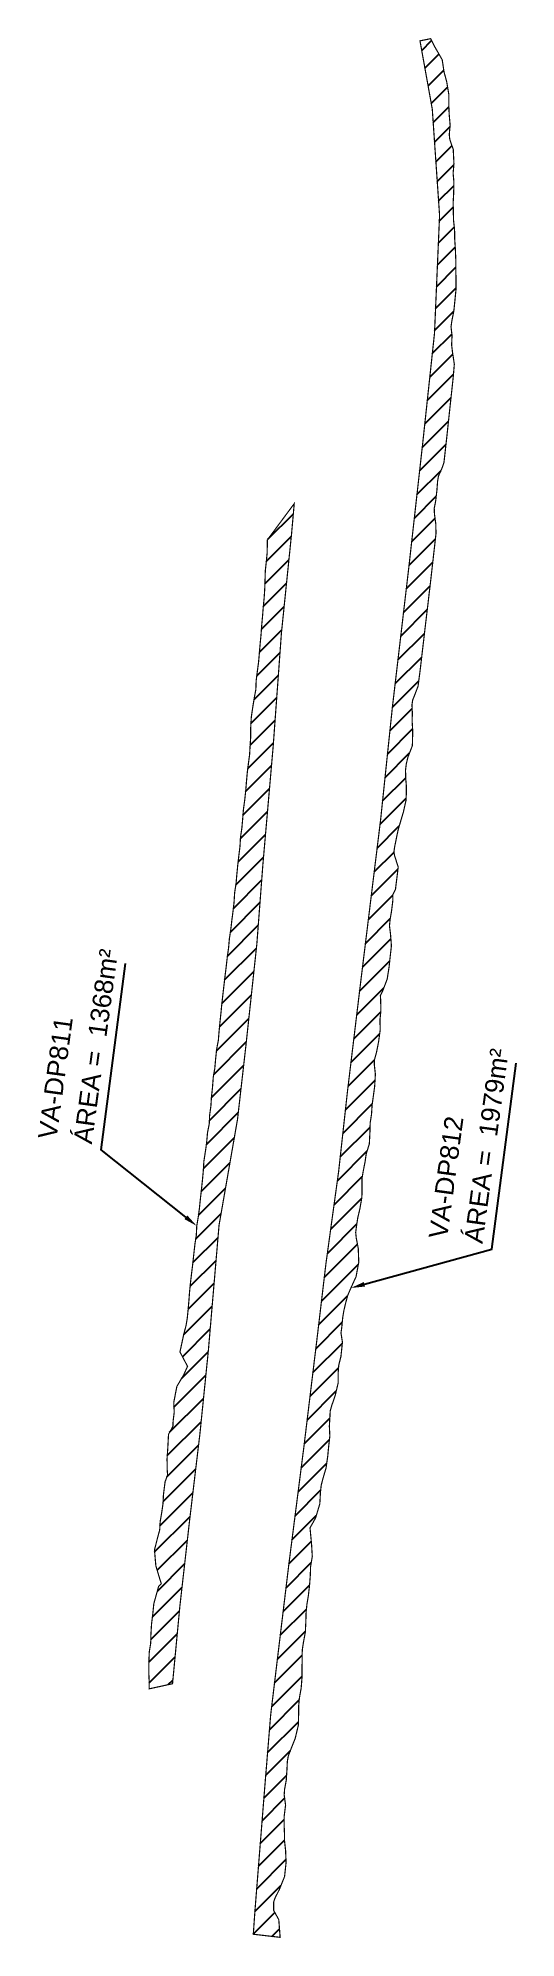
# Model space of a CAD drawing. Header units: metres. Extents: x 287051 to 328239, y 7396995 to 7466021.
# Drawn here: x 296624.3 to 296727.1, y 7460839.7 to 7461247.6 of the extents above; entities that cross this region are included whole.
import ezdxf

# ---------------------------------------------------------------- set-up
doc = ezdxf.new("R2010")
doc.units = ezdxf.units.M
doc.header["$LTSCALE"] = 10
doc.layers.add('DESAPROPRIAÇÃO', color=160, linetype='Continuous')
doc.layers.add('U-HZ-TEXTO-DESAP', color=2, linetype='Continuous')
doc.styles.add('ARIAL', font='arial.ttf')

msp = doc.modelspace()

# ---------------------------------------------------------------- texts
at = {"layer": 'U-HZ-TEXTO-DESAP', "style": 'ARIAL'}
for s, p in [('ÁREA =  1368m²', (296635.86, 7461010.01, 697)), ('VA-DP811', (296628.25, 7461011.02, 697)), ('ÁREA =  1979m²', (296719.83, 7460988.64, 697)), ('VA-DP812', (296712.22, 7460989.65, 697))]:
    msp.add_text(s, height=4, rotation=82.247, dxfattribs=at).set_placement(p)

# ---------------------------------------------------------------- hatches: boundary and pattern name
at = {"layer": 'DESAPROPRIAÇÃO', "transparency": 33554687}
h = msp.add_hatch(dxfattribs=at)
h.set_pattern_fill('ANSI31', color=256)
h.paths.add_polyline_path([(296712.14, 7461238.26), (296712.6, 7461235.56), (296712.61, 7461233.15), (296712.68, 7461231.28), (296712.89, 7461228.88), (296712.7, 7461226.86), (296712.81, 7461225.86), (296713.56, 7461223.66), (296713.71, 7461220.54), (296713.53, 7461218.56), (296713.7, 7461216.68), (296713.65, 7461214.25), (296713.54, 7461212.28), (296713.58, 7461210.39), (296713.61, 7461208.56), (296713.84, 7461206.51), (296713.88, 7461204.33), (296714.01, 7461202.33), (296714.1, 7461200.12), (296714.12, 7461197.99), (296714.14, 7461195.93), (296714.15, 7461193.6), (296713.92, 7461191.27), (296713.68, 7461188.95), (296713.25, 7461186.83), (296713.08, 7461185.58), (296713.3, 7461183.75), (296713.21, 7461181.7), (296713.4, 7461180.13), (296713.79, 7461177.56), (296713.56, 7461174.88), (296713.34, 7461172.79), (296713.12, 7461170.79), (296712.9, 7461168.75), (296712.69, 7461166.8), (296712.46, 7461164.63), (296712.25, 7461162.67), (296712.02, 7461160.57), (296711.56, 7461156.46), (296711.11, 7461155.17), (296710.39, 7461153.58), (296710.19, 7461152.42), (296710.05, 7461150.52), (296709.78, 7461148.21), (296709.47, 7461146.59), (296709.52, 7461145.38), (296709.81, 7461143.26), (296709.85, 7461141.22), (296709.55, 7461138.53), (296709.33, 7461136.6), (296709.23, 7461135.68), (296709.07, 7461134.3), (296708.85, 7461132.36), (296708.61, 7461130.25), (296708.36, 7461128.18), (296708.14, 7461126.25), (296707.92, 7461124.41), (296707.65, 7461122.16), (296707.41, 7461120.12), (296707.18, 7461118.13), (296706.94, 7461116.12), (296706.71, 7461114.12), (296706.47, 7461112.09), (296706, 7461108.47), (296705.41, 7461106.91), (296704.84, 7461105.46), (296704.69, 7461104.5), (296704.76, 7461102.81), (296704.73, 7461100.83), (296704.85, 7461098.76), (296704.77, 7461095.67), (296703.82, 7461093.22), (296703.48, 7461091.85), (296703.31, 7461090.47), (296703.32, 7461088.96), (296703.49, 7461086.86), (296703.44, 7461084.09), (296702.85, 7461081.46), (296702.22, 7461079.34), (296701.71, 7461077.59), (296701.34, 7461075.83), (296700.97, 7461074.01), (296700.81, 7461072.93), (296700.96, 7461072.01), (296701.73, 7461069.63), (296701.14, 7461064.81), (296700.57, 7461063.69), (296700.59, 7461062.58), (296700.29, 7461060.14), (296699.97, 7461058.23), (296699.85, 7461056.97), (296700.06, 7461055.37), (296700.27, 7461052.72), (296699.99, 7461050.27), (296699.77, 7461048.19), (296699.36, 7461045.56), (296698.34, 7461042.9), (296697.89, 7461042.02), (296697.95, 7461041.24), (296698.01, 7461038.77), (296697.8, 7461036.8), (296697.86, 7461034.7), (296697.52, 7461032.17), (296697.07, 7461029.88), (296696.64, 7461028.29), (296696.59, 7461027.22), (296696.82, 7461025.15), (296696.67, 7461022.54), (296696.37, 7461020.35), (296696.12, 7461018.54), (296695.99, 7461016.5), (296695.69, 7461014.64), (296695.66, 7461012.9), (296695.52, 7461010.18), (296694.85, 7461008.03), (296694.6, 7461006.31), (296694.2, 7461004.27), (296693.95, 7461002.8), (296693.96, 7461001.16), (296693.92, 7460998.7), (296693.48, 7460996.2), (296693.03, 7460994.3), (296692.77, 7460992.57), (296692.59, 7460991.2), (296692.71, 7460989.97), (296693.14, 7460987.76), (296693.25, 7460984.79), (296692.67, 7460981.68), (296691.56, 7460979.25), (296690.89, 7460977.7), (296690.47, 7460976.17), (296690.06, 7460974.46), (296689.79, 7460972.82), (296689.61, 7460970.93), (296689.43, 7460969.57), (296689.74, 7460967.58), (296689.42, 7460964.58), (296688.95, 7460962.7), (296688.84, 7460961.31), (296688.83, 7460958.9), (296688.18, 7460956.14), (296687.47, 7460954.1), (296687.11, 7460952.85), (296687.04, 7460951.38), (296686.93, 7460949.61), (296687.03, 7460947.47), (296686.77, 7460945.12), (296686.57, 7460943.06), (296686.22, 7460940.6), (296685.56, 7460938.38), (296685.17, 7460936.86), (296685.01, 7460935.38), (296684.88, 7460932.91), (296683.96, 7460929.86), (296682.77, 7460927.75), (296683.1, 7460924.3), (296683.26, 7460921.61), (296682.89, 7460919.43), (296682.84, 7460917.65), (296682.67, 7460915.43), (296682.42, 7460913.23), (296682.1, 7460911.3), (296681.93, 7460909.64), (296681.88, 7460907.77), (296681.77, 7460905.37), (296681.35, 7460903.14), (296681.11, 7460901.57), (296681.08, 7460899.92), (296681.06, 7460897.95), (296681.06, 7460895.78), (296680.87, 7460893.33), (296680.5, 7460891.3), (296680.35, 7460889.74), (296680.33, 7460887.9), (296680.25, 7460885.34), (296679.58, 7460882.52), (296678.68, 7460880.27), (296678.11, 7460878.81), (296677.9, 7460877.64), (296677.82, 7460875.94), (296677.67, 7460873.59), (296677.3, 7460871.61), (296677.22, 7460870.42), (296677.52, 7460868.22), (296677.22, 7460865.86), (296677.2, 7460864.25), (296677.27, 7460862.32), (296677.3, 7460860.48), (296677.52, 7460858.5), (296677.63, 7460855.94), (296677.3, 7460852.88), (296676.18, 7460850.11), (296675.27, 7460848.32), (296674.97, 7460847.47), (296674.96, 7460846.34), (296674.97, 7460845.62), (296676.06, 7460843.63), (296676.35, 7460839.84), (296670.58, 7460840.51), (296670.96, 7460845.87), (296673.08, 7460872.52), (296674.32, 7460887.65), (296678.22, 7460919.92), (296681.47, 7460945.26), (296684.37, 7460969.14), (296686.19, 7460984.45), (296688.93, 7461004.32), (296690.84, 7461021.61), (296693.6, 7461044.42), (296697.95, 7461079.81), (296700.46, 7461103.78), (296703.96, 7461133.53), (296707.03, 7461160.92), (296709.53, 7461184.22), (296710.62, 7461209.54), (296709.05, 7461232.35), (296706.41, 7461246.99), (296708.7, 7461247.46), (296709.65, 7461245.6), (296711.18, 7461242.94), (296711.59, 7461240.26)])
h = msp.add_hatch(dxfattribs=at)
h.set_pattern_fill('ANSI31', color=256)
h.paths.add_polyline_path([(296679.38, 7461147.64), (296678.8, 7461141.11), (296676.63, 7461119.9), (296674.86, 7461095.61), (296672.65, 7461070.28), (296671.34, 7461053.07), (296668.98, 7461031.18), (296667.19, 7461015.47), (296663.22, 7460992.74), (296660.92, 7460965.8), (296659.11, 7460947.98), (296656.89, 7460929.38), (296654.8, 7460910.96), (296653.22, 7460894.29), (296648.19, 7460893.19), (296648.21, 7460894.49), (296648.13, 7460896.47), (296648.12, 7460898.68), (296648.22, 7460901.09), (296648.53, 7460903.03), (296648.57, 7460904.78), (296648.7, 7460907.02), (296648.96, 7460909.11), (296649.2, 7460911.48), (296650.24, 7460915.22), (296650.81, 7460915.74), (296650.41, 7460917.01), (296649.63, 7460919.62), (296649.34, 7460923.02), (296650.06, 7460925.84), (296650.46, 7460927.31), (296650.56, 7460929.07), (296650.93, 7460931.25), (296651.17, 7460932.93), (296651.27, 7460934.91), (296651.62, 7460937.64), (296652.15, 7460939.1), (296652.08, 7460940.21), (296652.04, 7460942.55), (296652.19, 7460944.72), (296652.36, 7460947.83), (296653.33, 7460949.61), (296653.34, 7460950.67), (296653.58, 7460952.53), (296653.49, 7460954.71), (296654.15, 7460958.12), (296655.58, 7460960.52), (296656.42, 7460962.37), (296656.45, 7460962.41), (296654.82, 7460965.52), (296655.64, 7460969.36), (296656.13, 7460971.2), (296656.39, 7460972.78), (296656.57, 7460974.59), (296656.74, 7460976.52), (296656.89, 7460978.55), (296657.11, 7460980.65), (296657.35, 7460982.68), (296657.59, 7460984.64), (296657.8, 7460986.61), (296658.04, 7460988.72), (296658.33, 7460990.55), (296658.43, 7460992.56), (296658.79, 7460994.73), (296659.02, 7460996.54), (296659.22, 7460998.52), (296659.45, 7461000.51), (296659.65, 7461002.44), (296659.83, 7461004.34), (296659.96, 7461006.48), (296660.3, 7461008.65), (296660.55, 7461010.46), (296660.74, 7461012.61), (296661.11, 7461014.47), (296661.19, 7461016.32), (296661.47, 7461018.35), (296661.59, 7461020.27), (296661.81, 7461022.29), (296661.97, 7461024.44), (296662.31, 7461026.45), (296662.47, 7461028.28), (296662.7, 7461030.51), (296663.07, 7461032.43), (296663.21, 7461034.2), (296663.41, 7461036.24), (296663.62, 7461038.24), (296663.82, 7461040.26), (296664.05, 7461042.29), (296664.28, 7461044.27), (296664.51, 7461046.28), (296664.76, 7461048.27), (296664.99, 7461050.29), (296665.26, 7461052.21), (296665.44, 7461054.23), (296665.75, 7461056.27), (296665.97, 7461058.2), (296666.23, 7461060.19), (296666.44, 7461062.02), (296666.57, 7461064.1), (296666.88, 7461066.14), (296667.04, 7461068), (296667.24, 7461070.06), (296667.48, 7461072.11), (296667.71, 7461073.95), (296667.83, 7461076.01), (296668.13, 7461078.06), (296668.29, 7461079.87), (296668.46, 7461081.99), (296668.74, 7461084.04), (296668.94, 7461085.88), (296669.1, 7461087.83), (296669.29, 7461089.92), (296669.55, 7461092), (296669.79, 7461093.81), (296669.89, 7461095.64), (296670.02, 7461097.49), (296670.02, 7461099.45), (296670.15, 7461101.8), (296670.48, 7461104.04), (296670.82, 7461106.1), (296671.13, 7461107.74), (296671.19, 7461109.58), (296671.47, 7461111.78), (296671.72, 7461113.66), (296671.88, 7461115.52), (296672.05, 7461117.51), (296672.24, 7461119.46), (296672.38, 7461121.42), (296672.56, 7461123.4), (296672.72, 7461125.39), (296672.91, 7461127.34), (296673.03, 7461129.14), (296673.1, 7461131.03), (296673.16, 7461133.2), (296673.39, 7461135.31), (296673.56, 7461137.06), (296673.61, 7461139.86)])

# ---------------------------------------------------------------- linework, layer by layer
at = {"layer": 'DESAPROPRIAÇÃO', "transparency": 33554687, "const_width": 0.25, "flags": 128}
for points in [[(296712.14, 7461238.26), (296712.6, 7461235.56), (296712.61, 7461233.15), (296712.68, 7461231.28), (296712.89, 7461228.88), (296712.7, 7461226.86), (296712.81, 7461225.86), (296713.56, 7461223.66), (296713.71, 7461220.54), (296713.53, 7461218.56), (296713.7, 7461216.68), (296713.65, 7461214.25), (296713.54, 7461212.28), (296713.58, 7461210.39), (296713.61, 7461208.56), (296713.84, 7461206.51), (296713.88, 7461204.33), (296714.01, 7461202.33), (296714.1, 7461200.12), (296714.12, 7461197.99), (296714.14, 7461195.93), (296714.15, 7461193.6), (296713.92, 7461191.27), (296713.68, 7461188.95), (296713.25, 7461186.83), (296713.08, 7461185.58), (296713.3, 7461183.75), (296713.21, 7461181.7), (296713.4, 7461180.13), (296713.79, 7461177.56), (296713.56, 7461174.88), (296713.34, 7461172.79), (296713.12, 7461170.79), (296712.9, 7461168.75), (296712.69, 7461166.8), (296712.46, 7461164.63), (296712.25, 7461162.67), (296712.02, 7461160.57), (296711.56, 7461156.46), (296711.11, 7461155.17), (296710.39, 7461153.58), (296710.19, 7461152.42), (296710.05, 7461150.52), (296709.78, 7461148.21), (296709.47, 7461146.59), (296709.52, 7461145.38), (296709.81, 7461143.26), (296709.85, 7461141.22), (296709.55, 7461138.53), (296709.33, 7461136.6), (296709.23, 7461135.68), (296709.07, 7461134.3), (296708.85, 7461132.36), (296708.61, 7461130.25), (296708.36, 7461128.18), (296708.14, 7461126.25), (296707.92, 7461124.41), (296707.65, 7461122.16), (296707.41, 7461120.12), (296707.18, 7461118.13), (296706.94, 7461116.12), (296706.71, 7461114.12), (296706.47, 7461112.09), (296706, 7461108.47), (296705.41, 7461106.91), (296704.84, 7461105.46), (296704.69, 7461104.5), (296704.76, 7461102.81), (296704.73, 7461100.83), (296704.85, 7461098.76), (296704.77, 7461095.67), (296703.82, 7461093.22), (296703.48, 7461091.85), (296703.31, 7461090.47), (296703.32, 7461088.96), (296703.49, 7461086.86), (296703.44, 7461084.09), (296702.85, 7461081.46), (296702.22, 7461079.34), (296701.71, 7461077.59), (296701.34, 7461075.83), (296700.97, 7461074.01), (296700.81, 7461072.93), (296700.96, 7461072.01), (296701.73, 7461069.63), (296701.14, 7461064.81), (296700.57, 7461063.69), (296700.59, 7461062.58), (296700.29, 7461060.14), (296699.97, 7461058.23), (296699.85, 7461056.97), (296700.06, 7461055.37), (296700.27, 7461052.72), (296699.99, 7461050.27), (296699.77, 7461048.19), (296699.36, 7461045.56), (296698.34, 7461042.9), (296697.89, 7461042.02), (296697.95, 7461041.24), (296698.01, 7461038.77), (296697.8, 7461036.8), (296697.86, 7461034.7), (296697.52, 7461032.17), (296697.07, 7461029.88), (296696.64, 7461028.29), (296696.59, 7461027.22), (296696.82, 7461025.15), (296696.67, 7461022.54), (296696.37, 7461020.35), (296696.12, 7461018.54), (296695.99, 7461016.5), (296695.69, 7461014.64), (296695.66, 7461012.9), (296695.52, 7461010.18), (296694.85, 7461008.03), (296694.6, 7461006.31), (296694.2, 7461004.27), (296693.95, 7461002.8), (296693.96, 7461001.16), (296693.92, 7460998.7), (296693.48, 7460996.2), (296693.03, 7460994.3), (296692.77, 7460992.57), (296692.59, 7460991.2), (296692.71, 7460989.97), (296693.14, 7460987.76), (296693.25, 7460984.79), (296692.67, 7460981.68), (296691.56, 7460979.25), (296690.89, 7460977.7), (296690.47, 7460976.17), (296690.06, 7460974.46), (296689.79, 7460972.82), (296689.61, 7460970.93), (296689.43, 7460969.57), (296689.74, 7460967.58), (296689.42, 7460964.58), (296688.95, 7460962.7), (296688.84, 7460961.31), (296688.83, 7460958.9), (296688.18, 7460956.14), (296687.47, 7460954.1), (296687.11, 7460952.85), (296687.04, 7460951.38), (296686.93, 7460949.61), (296687.03, 7460947.47), (296686.77, 7460945.12), (296686.57, 7460943.06), (296686.22, 7460940.6), (296685.56, 7460938.38), (296685.17, 7460936.86), (296685.01, 7460935.38), (296684.88, 7460932.91), (296683.96, 7460929.86), (296682.77, 7460927.75), (296683.1, 7460924.3), (296683.26, 7460921.61), (296682.89, 7460919.43), (296682.84, 7460917.65), (296682.67, 7460915.43), (296682.42, 7460913.23), (296682.1, 7460911.3), (296681.93, 7460909.64), (296681.88, 7460907.77), (296681.77, 7460905.37), (296681.35, 7460903.14), (296681.11, 7460901.57), (296681.08, 7460899.92), (296681.06, 7460897.95), (296681.06, 7460895.78), (296680.87, 7460893.33), (296680.5, 7460891.3), (296680.35, 7460889.74), (296680.33, 7460887.9), (296680.25, 7460885.34), (296679.58, 7460882.52), (296678.68, 7460880.27), (296678.11, 7460878.81), (296677.9, 7460877.64), (296677.82, 7460875.94), (296677.67, 7460873.59), (296677.3, 7460871.61), (296677.22, 7460870.42), (296677.52, 7460868.22), (296677.22, 7460865.86), (296677.2, 7460864.25), (296677.27, 7460862.32), (296677.3, 7460860.48), (296677.52, 7460858.5), (296677.63, 7460855.94), (296677.3, 7460852.88), (296676.18, 7460850.11), (296675.27, 7460848.32), (296674.97, 7460847.47), (296674.96, 7460846.34), (296674.97, 7460845.62), (296676.06, 7460843.63), (296676.06, 7460843.63), (296676.35, 7460839.84), (296670.58, 7460840.51), (296670.96, 7460845.87), (296673.08, 7460872.52), (296674.32, 7460887.65), (296678.22, 7460919.92), (296681.47, 7460945.26), (296684.37, 7460969.14), (296686.19, 7460984.45), (296688.93, 7461004.32), (296690.84, 7461021.61), (296693.6, 7461044.42), (296697.95, 7461079.81), (296700.46, 7461103.78), (296703.96, 7461133.53), (296707.03, 7461160.92), (296709.53, 7461184.22), (296710.62, 7461209.54), (296709.05, 7461232.35), (296706.41, 7461246.99), (296708.7, 7461247.46), (296709.65, 7461245.6), (296711.18, 7461242.94), (296711.59, 7461240.26)], [(296679.38, 7461147.64), (296678.8, 7461141.11), (296676.63, 7461119.9), (296674.86, 7461095.61), (296672.65, 7461070.28), (296671.34, 7461053.07), (296668.98, 7461031.18), (296667.19, 7461015.47), (296663.22, 7460992.74), (296660.92, 7460965.8), (296659.11, 7460947.98), (296656.89, 7460929.38), (296654.8, 7460910.96), (296653.22, 7460894.29), (296653.22, 7460894.29), (296648.19, 7460893.19), (296648.21, 7460894.49), (296648.13, 7460896.47), (296648.12, 7460898.68), (296648.22, 7460901.09), (296648.53, 7460903.03), (296648.57, 7460904.78), (296648.7, 7460907.02), (296648.96, 7460909.11), (296649.2, 7460911.48), (296650.24, 7460915.22), (296650.81, 7460915.74), (296650.41, 7460917.01), (296649.63, 7460919.62), (296649.34, 7460923.02), (296650.06, 7460925.84), (296650.46, 7460927.31), (296650.56, 7460929.07), (296650.93, 7460931.25), (296651.17, 7460932.93), (296651.27, 7460934.91), (296651.62, 7460937.64), (296652.15, 7460939.1), (296652.08, 7460940.21), (296652.04, 7460942.55), (296652.19, 7460944.72), (296652.36, 7460947.83), (296653.33, 7460949.61), (296653.34, 7460950.67), (296653.58, 7460952.53), (296653.49, 7460954.71), (296654.15, 7460958.12), (296655.58, 7460960.52), (296656.42, 7460962.37), (296656.45, 7460962.41), (296654.82, 7460965.52), (296655.64, 7460969.36), (296656.13, 7460971.2), (296656.39, 7460972.78), (296656.57, 7460974.59), (296656.74, 7460976.52), (296656.89, 7460978.55), (296657.11, 7460980.65), (296657.35, 7460982.68), (296657.59, 7460984.64), (296657.8, 7460986.61), (296658.04, 7460988.72), (296658.33, 7460990.55), (296658.43, 7460992.56), (296658.79, 7460994.73), (296659.02, 7460996.54), (296659.22, 7460998.52), (296659.45, 7461000.51), (296659.65, 7461002.44), (296659.83, 7461004.34), (296659.96, 7461006.48), (296660.3, 7461008.65), (296660.55, 7461010.46), (296660.74, 7461012.61), (296661.11, 7461014.47), (296661.19, 7461016.32), (296661.47, 7461018.35), (296661.59, 7461020.27), (296661.81, 7461022.29), (296661.97, 7461024.44), (296662.31, 7461026.45), (296662.47, 7461028.28), (296662.7, 7461030.51), (296663.07, 7461032.43), (296663.21, 7461034.2), (296663.41, 7461036.24), (296663.62, 7461038.24), (296663.82, 7461040.26), (296664.05, 7461042.29), (296664.28, 7461044.27), (296664.51, 7461046.28), (296664.76, 7461048.27), (296664.99, 7461050.29), (296665.26, 7461052.21), (296665.44, 7461054.23), (296665.75, 7461056.27), (296665.97, 7461058.2), (296666.23, 7461060.19), (296666.44, 7461062.02), (296666.57, 7461064.1), (296666.88, 7461066.14), (296667.04, 7461068), (296667.24, 7461070.06), (296667.48, 7461072.11), (296667.71, 7461073.95), (296667.83, 7461076.01), (296668.13, 7461078.06), (296668.29, 7461079.87), (296668.46, 7461081.99), (296668.74, 7461084.04), (296668.94, 7461085.88), (296669.1, 7461087.83), (296669.29, 7461089.92), (296669.55, 7461092), (296669.79, 7461093.81), (296669.89, 7461095.64), (296670.02, 7461097.49), (296670.02, 7461099.45), (296670.15, 7461101.8), (296670.48, 7461104.04), (296670.82, 7461106.1), (296671.13, 7461107.74), (296671.19, 7461109.58), (296671.47, 7461111.78), (296671.72, 7461113.66), (296671.88, 7461115.52), (296672.05, 7461117.51), (296672.24, 7461119.46), (296672.38, 7461121.42), (296672.56, 7461123.4), (296672.72, 7461125.39), (296672.91, 7461127.34), (296673.03, 7461129.14), (296673.1, 7461131.03), (296673.16, 7461133.2), (296673.39, 7461135.31), (296673.56, 7461137.06), (296673.61, 7461139.86)]]:
    msp.add_lwpolyline(points, close=True, dxfattribs=at)
at = {"layer": 'U-HZ-TEXTO-DESAP', "color": 2, "linetype": 'Continuous', "lineweight": -3}
for points in [[(296656.09, 7460994.43), (296637.87, 7461008.93), (296643.09, 7461048.92)], [(296694.46, 7460980.05), (296721.83, 7460987.56), (296727.06, 7461027.55)]]:
    msp.add_lwpolyline(points, dxfattribs=at)
for points in [[(296656.4, 7460994.82), (296658.43, 7460992.56), (296655.77, 7460994.04)], [(296694.59, 7460979.56), (296691.56, 7460979.25), (296694.32, 7460980.53)]]:
    msp.add_solid(points, dxfattribs=at)

msp.set_redraw_order([(e.dxf.handle, doc.entitydb.next_handle()) for e in msp.query("TEXT MTEXT ATTDEF DIMENSION ARC_DIMENSION")])  # texts and dimensions are drawn at this point

doc.saveas('drawing.dxf')
